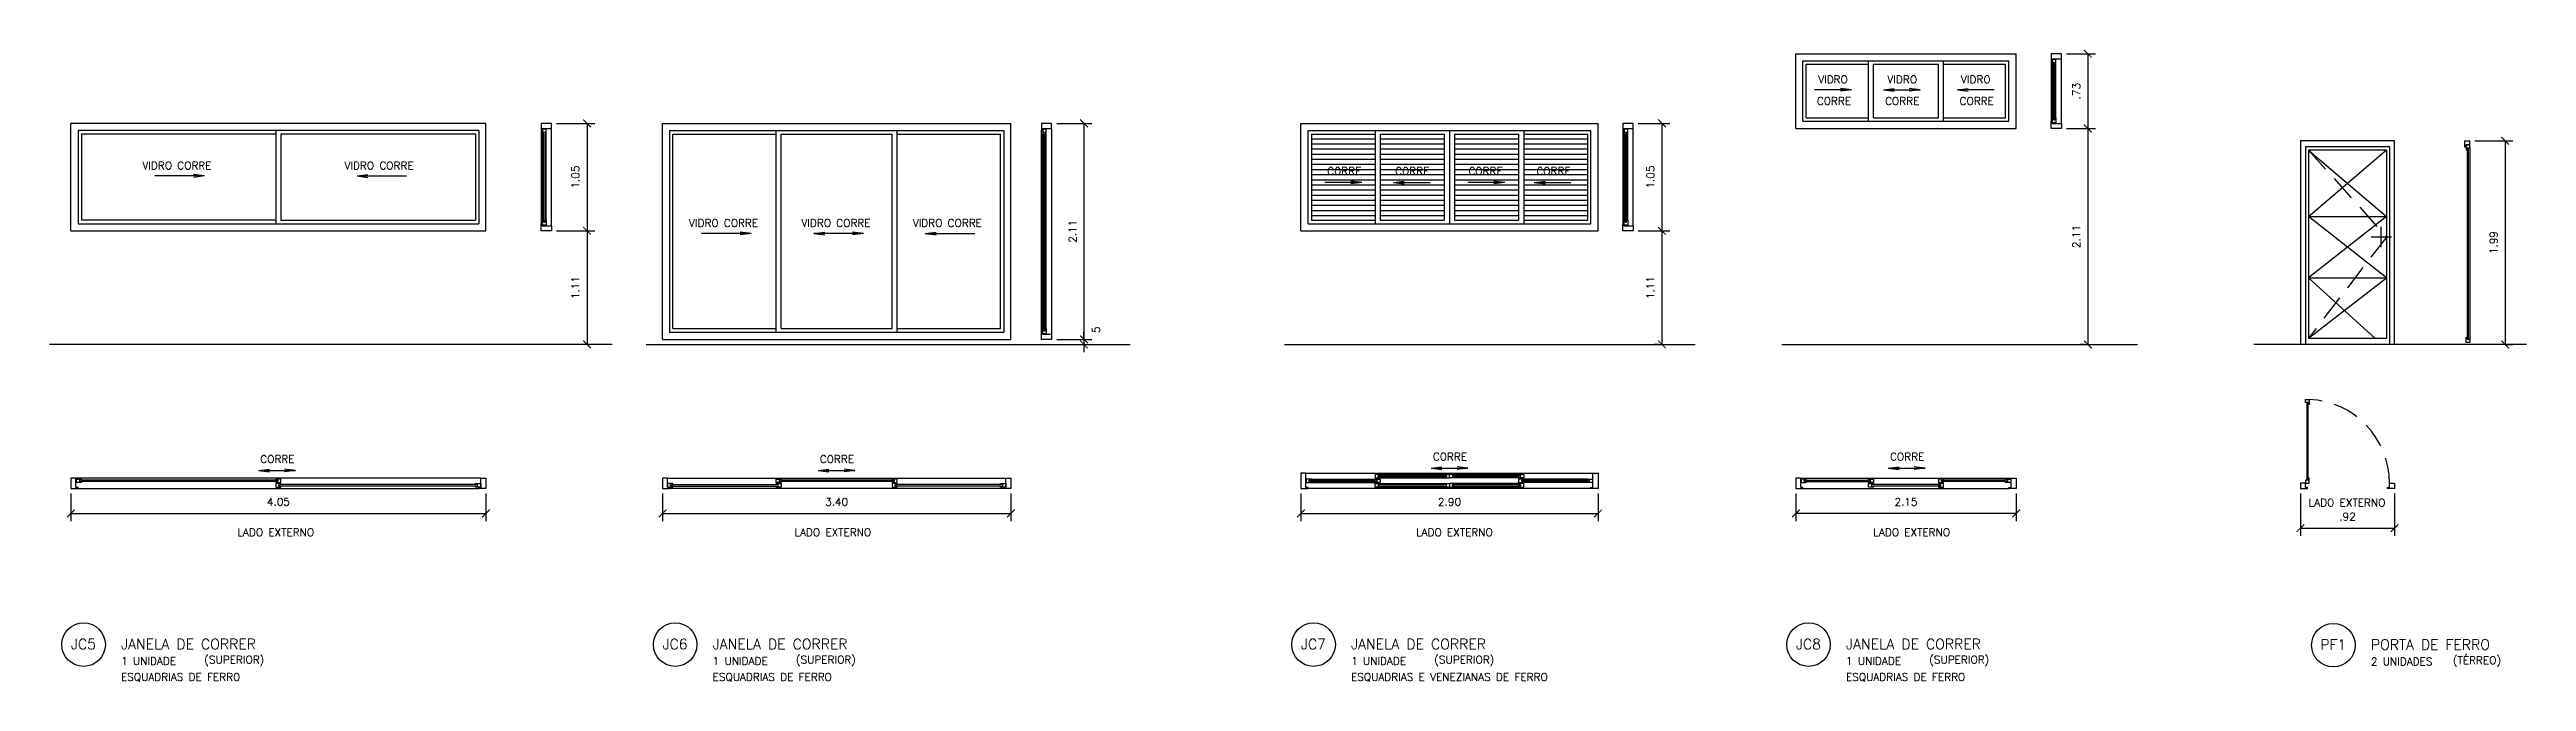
# Model space of a CAD drawing. Header units: millimetres. Extents: x 193 to 586, y 108 to 133.
# Drawn here: x 322.46 to 346.64, y 125.87 to 132.04 of the extents above; entities that cross this region are included whole.
import ezdxf

# ---------------------------------------------------------------- set-up
doc = ezdxf.new("R2010")
doc.units = ezdxf.units.MM
doc.linetypes.add('HIDDEN', pattern=[0.375, 0.25, -0.125])
for name, color, linetype in [('CAIX', 2, 'Continuous'), ('CAIXN', 7, 'Continuous'), ('COTAS', 1, 'Continuous'), ('LPROJ', 7, 'HIDDEN'), ('LVISTA01', 8, 'Continuous'), ('LVISTA02', 1, 'Continuous'), ('NOTAS', 2, 'Continuous'), ('REVEST', 2, 'Continuous')]:
    doc.layers.add(name, color=color, linetype=linetype)
doc.styles.add('100-50', font='romans.shx', dxfattribs={"height": 0.125})
doc.styles.add('60-50', font='romans.shx', dxfattribs={"height": 0.075})
doc.dimstyles.new('50', dxfattribs={"dimtxt": 0.1, "dimasz": 2.5, "dimexe": 1.25, "dimexo": 0.625, "dimgap": 0.075, "dimtad": 1, "dimzin": 0, "dimdsep": 46, "dimtxsty": '60-50', "dimcen": 2.5, "dimclrt": 3, "dimadec": 0, "dimazin": 0, "dimtfac": 1, "dimtmove": 0, "dimatfit": 3, "dimfxl": 1, "dimarcsym": 0})

msp = doc.modelspace()

# ---------------------------------------------------------------- texts
at = {"layer": 'CAIXN', "ltscale": 0.5, "char_height": 0.075, "style": '60-50'}
for s, insert, attachment_point in [('VIDRO', (339.8679, 131.7482), 5), ('VIDRO', (340.5429, 131.7482), 5), ('VIDRO', (341.2616, 131.7482), 5), ('CORRE', (339.8769, 131.5379), 5), ('CORRE', (340.5433, 131.5379), 5), ('CORRE', (341.2706, 131.5379), 5), ('VIDRO CORRE', (323.7068, 130.9079), 5), ('VIDRO CORRE', (325.6792, 130.9079), 5), ('CORRE', (335.0982, 130.8528), 5), ('CORRE', (335.7616, 130.8528), 5), ('CORRE', (336.477, 130.8528), 5), ('CORRE', (337.1404, 130.8528), 5), ('VIDRO CORRE', (329.0408, 130.3461), 5), ('VIDRO CORRE', (330.1378, 130.3461), 5), ('VIDRO CORRE', (331.2248, 130.3461), 5), ('CORRE', (324.6869, 128.04), 5), ('CORRE', (330.1473, 128.04), 5), ('CORRE', (336.1293, 128.0641), 5), ('CORRE', (340.5917, 128.0641), 5), ('LADO EXTERNO', (344.8838, 127.6152), 5), ('LADO EXTERNO', (324.6709, 127.3256), 5), ('LADO EXTERNO', (330.1073, 127.3256), 5), ('LADO EXTERNO', (336.1732, 127.3256), 5), ('LADO EXTERNO', (340.6357, 127.3256), 5), ('ESQUADRIAS DE FERRO', (323.1612, 125.9092), 4), ('1 UNIDADE', (323.1612, 126.0691), 4), ('(SUPERIOR)', (323.974, 126.0691), 4), ('ESQUADRIAS DE FERRO', (328.9346, 125.9092), 4), ('1 UNIDADE', (328.9346, 126.0691), 4), ('(SUPERIOR)', (329.7474, 126.0691), 4), ('ESQUADRIAS E VENEZIANAS DE FERRO', (335.1646, 125.9092), 4), ('1 UNIDADE', (335.1646, 126.0691), 4), ('(SUPERIOR)', (335.9774, 126.0691), 4), ('ESQUADRIAS DE FERRO', (339.9949, 125.9092), 4), ('1 UNIDADE', (339.9949, 126.0691), 4), ('(SUPERIOR)', (340.8077, 126.0691), 4), ('2 UNIDADES', (345.1169, 126.0635), 4), ('(TÉRREO)', (345.9175, 126.0635), 4)]:
    msp.add_mtext(s, dxfattribs=dict(at, insert=insert, attachment_point=attachment_point))
at = {"layer": 'CAIXN', "color": 2, "ltscale": 0.5, "char_height": 0.1, "style": '100-50'}
for s, insert, attachment_point in [('JC5', (322.7943, 126.2341), 5), ('JANELA DE CORRER', (323.1614, 126.2341), 4), ('JC6', (328.5677, 126.2341), 5), ('JANELA DE CORRER', (328.9348, 126.2341), 4), ('JC7', (334.7976, 126.2341), 5), ('JANELA DE CORRER', (335.1647, 126.2341), 4), ('JC8', (339.6279, 126.2341), 5), ('JANELA DE CORRER', (339.9951, 126.2341), 4), ('PF1', (344.75, 126.2285), 5), ('PORTA DE FERRO', (345.1171, 126.2285), 4)]:
    msp.add_mtext(s, dxfattribs=dict(at, insert=insert, attachment_point=attachment_point))

# ---------------------------------------------------------------- blocks, each defined once
blk = doc.blocks.new('_ARCHTICK')
at = {"color": 0, "linetype": 'ByBlock', "const_width": 0.15}
blk.add_lwpolyline([(-0.5, -0.5), (0.5, 0.5)], dxfattribs=at)
blk = doc.blocks.new('*D88')
at = {"color": 0, "linetype": 'ByBlock'}
for p, q in [((150.023, 234.115), (150.396, 234.115)), ((150.321, 234.115), (150.321, 233.065)), ((150.023, 233.065), (150.396, 233.065))]:
    blk.add_line(p, q, dxfattribs=at)
at = {"layer": 'DEFPOINTS', "color": 0, "linetype": 'ByBlock'}
for p in [(149.973, 234.115), (149.973, 233.065), (150.321, 233.065)]:
    blk.add_point(p, dxfattribs=at)
at = {"color": 0, "linetype": 'ByBlock', "xscale": 0.075, "yscale": 0.075, "zscale": 0.075}
for p, rotation in [((150.321, 234.115), 90), ((150.321, 233.065), 270)]:
    blk.add_blockref('_ARCHTICK', p, dxfattribs=dict(at, rotation=rotation))
at = {"color": 3, "linetype": 'ByBlock', "insert": (150.208, 233.59), "char_height": 0.075, "attachment_point": 5, "rotation": 90, "style": '60-50'}
blk.add_mtext('1.05', dxfattribs=at)
blk = doc.blocks.new('*D89')
at = {"color": 0, "linetype": 'ByBlock'}
for p, q in [((150.321, 233.06), (150.321, 231.95)), ((150.306, 231.95), (150.246, 231.95))]:
    blk.add_line(p, q, dxfattribs=at)
at = {"layer": 'DEFPOINTS', "color": 0, "linetype": 'ByBlock'}
for p in [(149.973, 233.06), (150.321, 231.95), (150.356, 231.95)]:
    blk.add_point(p, dxfattribs=at)
at = {"color": 0, "linetype": 'ByBlock', "xscale": 0.075, "yscale": 0.075, "zscale": 0.075}
for p, rotation in [((150.321, 233.06), 90), ((150.321, 231.95), 270)]:
    blk.add_blockref('_ARCHTICK', p, dxfattribs=dict(at, rotation=rotation))
at = {"color": 3, "linetype": 'ByBlock', "insert": (150.208, 232.505), "char_height": 0.075, "attachment_point": 5, "rotation": 90, "style": '60-50'}
blk.add_mtext('1.11', dxfattribs=at)
blk = doc.blocks.new('*D90')
at = {"color": 0, "linetype": 'ByBlock'}
for p, q in [((145.284, 230.494), (145.284, 230.225)), ((149.334, 230.494), (149.334, 230.225)), ((145.284, 230.3), (149.334, 230.3))]:
    blk.add_line(p, q, dxfattribs=at)
at = {"layer": 'DEFPOINTS', "color": 0, "linetype": 'ByBlock'}
for p in [(145.284, 230.544), (149.334, 230.544), (149.334, 230.3)]:
    blk.add_point(p, dxfattribs=at)
at = {"color": 0, "linetype": 'ByBlock', "xscale": 0.075, "yscale": 0.075, "zscale": 0.075, "rotation": 180}
blk.add_blockref('_ARCHTICK', (145.284, 230.3), dxfattribs=at)
at = {"color": 0, "linetype": 'ByBlock', "xscale": 0.075, "yscale": 0.075, "zscale": 0.075}
blk.add_blockref('_ARCHTICK', (149.334, 230.3), dxfattribs=at)
at = {"color": 3, "linetype": 'ByBlock', "insert": (147.309, 230.413), "char_height": 0.075, "attachment_point": 5, "style": '60-50'}
blk.add_mtext('4.05', dxfattribs=at)
blk = doc.blocks.new('*D91')
at = {"color": 0, "linetype": 'ByBlock'}
for p, q in [((150.92, 230.494), (150.92, 230.225)), ((154.32, 230.494), (154.32, 230.225)), ((150.92, 230.3), (154.32, 230.3))]:
    blk.add_line(p, q, dxfattribs=at)
at = {"layer": 'DEFPOINTS', "color": 0, "linetype": 'ByBlock'}
for p in [(150.92, 230.544), (154.32, 230.544), (154.32, 230.3)]:
    blk.add_point(p, dxfattribs=at)
at = {"color": 0, "linetype": 'ByBlock', "xscale": 0.075, "yscale": 0.075, "zscale": 0.075, "rotation": 180}
blk.add_blockref('_ARCHTICK', (150.92, 230.3), dxfattribs=at)
at = {"color": 0, "linetype": 'ByBlock', "xscale": 0.075, "yscale": 0.075, "zscale": 0.075}
blk.add_blockref('_ARCHTICK', (154.32, 230.3), dxfattribs=at)
at = {"color": 3, "linetype": 'ByBlock', "insert": (152.62, 230.413), "char_height": 0.075, "attachment_point": 5, "style": '60-50'}
blk.add_mtext('3.40', dxfattribs=at)
blk = doc.blocks.new('*D92')
at = {"color": 0, "linetype": 'ByBlock'}
for p, q in [((154.574, 234.11), (154.915, 234.11)), ((154.84, 234.11), (154.84, 232)), ((154.574, 232), (154.915, 232))]:
    blk.add_line(p, q, dxfattribs=at)
at = {"layer": 'DEFPOINTS', "color": 0, "linetype": 'ByBlock'}
for p in [(154.524, 234.11), (154.524, 232), (154.84, 232)]:
    blk.add_point(p, dxfattribs=at)
at = {"color": 0, "linetype": 'ByBlock', "xscale": 0.075, "yscale": 0.075, "zscale": 0.075}
for p, rotation in [((154.84, 234.11), 90), ((154.84, 232), 270)]:
    blk.add_blockref('_ARCHTICK', p, dxfattribs=dict(at, rotation=rotation))
at = {"color": 3, "linetype": 'ByBlock', "insert": (154.728, 233.055), "char_height": 0.075, "attachment_point": 5, "rotation": 90, "style": '60-50'}
blk.add_mtext('2.11', dxfattribs=at)
blk = doc.blocks.new('*D93')
at = {"color": 0, "linetype": 'ByBlock'}
for p, q in [((154.84, 232), (154.84, 232.075)), ((154.58, 231.95), (154.915, 231.95)), ((154.84, 232), (154.84, 231.95)), ((154.84, 232), (154.84, 231.95)), ((154.84, 231.95), (154.84, 231.875))]:
    blk.add_line(p, q, dxfattribs=at)
at = {"layer": 'DEFPOINTS', "color": 0, "linetype": 'ByBlock'}
for p in [(154.524, 232), (154.53, 231.95), (154.84, 231.95)]:
    blk.add_point(p, dxfattribs=at)
at = {"color": 0, "linetype": 'ByBlock', "xscale": 0.075, "yscale": 0.075, "zscale": 0.075}
for p, rotation in [((154.84, 232), 270), ((154.84, 231.95), 90)]:
    blk.add_blockref('_ARCHTICK', p, dxfattribs=dict(at, rotation=rotation))
at = {"color": 3, "linetype": 'ByBlock', "insert": (154.957, 232.094), "char_height": 0.075, "attachment_point": 5, "rotation": 90, "style": '60-50'}
blk.add_mtext('5', dxfattribs=at)
blk = doc.blocks.new('*D94')
at = {"color": 0, "linetype": 'ByBlock'}
for p, q in [((158.742, 234.115), (159.05, 234.115)), ((158.975, 234.115), (158.975, 233.065)), ((158.742, 233.065), (159.05, 233.065))]:
    blk.add_line(p, q, dxfattribs=at)
at = {"layer": 'DEFPOINTS', "color": 0, "linetype": 'ByBlock'}
for p in [(158.692, 234.115), (158.692, 233.065), (158.975, 233.065)]:
    blk.add_point(p, dxfattribs=at)
at = {"color": 0, "linetype": 'ByBlock', "xscale": 0.075, "yscale": 0.075, "zscale": 0.075}
for p, rotation in [((158.975, 234.115), 90), ((158.975, 233.065), 270)]:
    blk.add_blockref('_ARCHTICK', p, dxfattribs=dict(at, rotation=rotation))
at = {"color": 3, "linetype": 'ByBlock', "insert": (158.862, 233.59), "char_height": 0.075, "attachment_point": 5, "rotation": 90, "style": '60-50'}
blk.add_mtext('1.05', dxfattribs=at)
blk = doc.blocks.new('*D95')
at = {"color": 0, "linetype": 'ByBlock'}
for p, q in [((158.975, 233.06), (158.975, 231.95)), ((158.947, 231.95), (158.9, 231.95))]:
    blk.add_line(p, q, dxfattribs=at)
at = {"layer": 'DEFPOINTS', "color": 0, "linetype": 'ByBlock'}
for p in [(158.692, 233.06), (158.975, 231.95), (158.997, 231.95)]:
    blk.add_point(p, dxfattribs=at)
at = {"color": 0, "linetype": 'ByBlock', "xscale": 0.075, "yscale": 0.075, "zscale": 0.075}
for p, rotation in [((158.975, 233.06), 90), ((158.975, 231.95), 270)]:
    blk.add_blockref('_ARCHTICK', p, dxfattribs=dict(at, rotation=rotation))
at = {"color": 3, "linetype": 'ByBlock', "insert": (158.862, 232.505), "char_height": 0.075, "attachment_point": 5, "rotation": 90, "style": '60-50'}
blk.add_mtext('1.11', dxfattribs=at)
blk = doc.blocks.new('*D96')
at = {"color": 0, "linetype": 'ByBlock'}
for p, q in [((155.451, 230.494), (155.451, 230.225)), ((158.351, 230.494), (158.351, 230.225)), ((155.451, 230.3), (158.351, 230.3))]:
    blk.add_line(p, q, dxfattribs=at)
at = {"layer": 'DEFPOINTS', "color": 0, "linetype": 'ByBlock'}
for p in [(155.451, 230.544), (158.351, 230.544), (158.351, 230.3)]:
    blk.add_point(p, dxfattribs=at)
at = {"color": 0, "linetype": 'ByBlock', "xscale": 0.075, "yscale": 0.075, "zscale": 0.075, "rotation": 180}
blk.add_blockref('_ARCHTICK', (155.451, 230.3), dxfattribs=at)
at = {"color": 0, "linetype": 'ByBlock', "xscale": 0.075, "yscale": 0.075, "zscale": 0.075}
blk.add_blockref('_ARCHTICK', (158.351, 230.3), dxfattribs=at)
at = {"color": 3, "linetype": 'ByBlock', "insert": (156.901, 230.413), "char_height": 0.075, "attachment_point": 5, "style": '60-50'}
blk.add_mtext('2.90', dxfattribs=at)
blk = doc.blocks.new('*D97')
at = {"color": 0, "linetype": 'ByBlock'}
for p, q in [((162.077, 234.79), (162.361, 234.79)), ((162.286, 234.79), (162.286, 234.06)), ((162.077, 234.06), (162.361, 234.06))]:
    blk.add_line(p, q, dxfattribs=at)
at = {"layer": 'DEFPOINTS', "color": 0, "linetype": 'ByBlock'}
for p in [(162.027, 234.79), (162.027, 234.06), (162.286, 234.06)]:
    blk.add_point(p, dxfattribs=at)
at = {"color": 0, "linetype": 'ByBlock', "xscale": 0.075, "yscale": 0.075, "zscale": 0.075}
for p, rotation in [((162.286, 234.79), 90), ((162.286, 234.06), 270)]:
    blk.add_blockref('_ARCHTICK', p, dxfattribs=dict(at, rotation=rotation))
at = {"color": 3, "linetype": 'ByBlock', "insert": (162.173, 234.425), "char_height": 0.075, "attachment_point": 5, "rotation": 90, "style": '60-50'}
blk.add_mtext('.73', dxfattribs=at)
blk = doc.blocks.new('*D98')
at = {"color": 0, "linetype": 'ByBlock'}
for p, q in [((162.286, 234.06), (162.286, 231.95)), ((162.253, 231.95), (162.211, 231.95))]:
    blk.add_line(p, q, dxfattribs=at)
at = {"layer": 'DEFPOINTS', "color": 0, "linetype": 'ByBlock'}
for p in [(162.027, 234.06), (162.286, 231.95), (162.303, 231.95)]:
    blk.add_point(p, dxfattribs=at)
at = {"color": 0, "linetype": 'ByBlock', "xscale": 0.075, "yscale": 0.075, "zscale": 0.075}
for p, rotation in [((162.286, 234.06), 90), ((162.286, 231.95), 270)]:
    blk.add_blockref('_ARCHTICK', p, dxfattribs=dict(at, rotation=rotation))
at = {"color": 3, "linetype": 'ByBlock', "insert": (162.173, 233.005), "char_height": 0.075, "attachment_point": 5, "rotation": 90, "style": '60-50'}
blk.add_mtext('2.11', dxfattribs=at)
blk = doc.blocks.new('*D99')
at = {"color": 0, "linetype": 'ByBlock'}
for p, q in [((159.436, 230.494), (159.436, 230.225)), ((161.586, 230.494), (161.586, 230.225)), ((161.586, 230.3), (159.436, 230.3))]:
    blk.add_line(p, q, dxfattribs=at)
at = {"layer": 'DEFPOINTS', "color": 0, "linetype": 'ByBlock'}
for p in [(159.436, 230.544), (161.586, 230.544), (159.436, 230.3)]:
    blk.add_point(p, dxfattribs=at)
at = {"color": 0, "linetype": 'ByBlock', "xscale": 0.075, "yscale": 0.075, "zscale": 0.075, "rotation": 180}
blk.add_blockref('_ARCHTICK', (159.436, 230.3), dxfattribs=at)
at = {"color": 0, "linetype": 'ByBlock', "xscale": 0.075, "yscale": 0.075, "zscale": 0.075}
blk.add_blockref('_ARCHTICK', (161.586, 230.3), dxfattribs=at)
at = {"color": 3, "linetype": 'ByBlock', "insert": (160.511, 230.413), "char_height": 0.075, "attachment_point": 5, "style": '60-50'}
blk.add_mtext('2.15', dxfattribs=at)
blk = doc.blocks.new('*D179')
at = {"color": 0, "linetype": 'ByBlock'}
for p, q in [((229.764, 230.494), (229.764, 230.081)), ((230.684, 230.494), (230.684, 230.081)), ((229.764, 230.156), (230.684, 230.156))]:
    blk.add_line(p, q, dxfattribs=at)
at = {"layer": 'DEFPOINTS', "color": 0, "linetype": 'ByBlock'}
for p in [(229.764, 230.544), (230.684, 230.544), (230.684, 230.156)]:
    blk.add_point(p, dxfattribs=at)
at = {"color": 0, "linetype": 'ByBlock', "xscale": 0.075, "yscale": 0.075, "zscale": 0.075, "rotation": 180}
blk.add_blockref('_ARCHTICK', (229.764, 230.156), dxfattribs=at)
at = {"color": 0, "linetype": 'ByBlock', "xscale": 0.075, "yscale": 0.075, "zscale": 0.075}
blk.add_blockref('_ARCHTICK', (230.684, 230.156), dxfattribs=at)
at = {"color": 3, "linetype": 'ByBlock', "insert": (230.224, 230.269), "char_height": 0.075, "attachment_point": 5, "style": '60-50'}
blk.add_mtext('.92', dxfattribs=at)
blk = doc.blocks.new('*D180')
at = {"color": 0, "linetype": 'ByBlock'}
for p, q in [((231.467, 233.94), (231.838, 233.94)), ((231.763, 233.94), (231.763, 231.95)), ((231.775, 231.95), (231.838, 231.95))]:
    blk.add_line(p, q, dxfattribs=at)
at = {"layer": 'DEFPOINTS', "color": 0, "linetype": 'ByBlock'}
for p in [(231.417, 233.94), (231.725, 231.95), (231.763, 231.95)]:
    blk.add_point(p, dxfattribs=at)
at = {"color": 0, "linetype": 'ByBlock', "xscale": 0.075, "yscale": 0.075, "zscale": 0.075}
for p, rotation in [((231.763, 233.94), 90), ((231.763, 231.95), 270)]:
    blk.add_blockref('_ARCHTICK', p, dxfattribs=dict(at, rotation=rotation))
at = {"color": 3, "linetype": 'ByBlock', "insert": (231.651, 232.945), "char_height": 0.075, "attachment_point": 5, "rotation": 90, "style": '60-50'}
blk.add_mtext('1.99', dxfattribs=at)

# ---------------------------------------------------------------- dimensions: what is measured, and where the dimension line sits
at = {"layer": 'COTAS'}
for base, p1, p2, override, picture, middle, set_off in [((342.3549, 131.2696), (342.0964, 131.9996), (342.0964, 131.2696), {"dimasz": 0.075, "dimexe": 0.075, "dimexo": 0.05, "dimzin": 4, "dimblk1": 'ARCHTICK', "dimblk2": 'ARCHTICK', "dimsah": 1, "dimtmove": 2}, '*D97', (342.2424, 131.6346), (180.0691, -102.7902)), ((327.7085, 130.2697), (327.3609, 131.3197), (327.3609, 130.2697), {"dimasz": 0.075, "dimexe": 0.075, "dimexo": 0.05, "dimzin": 4, "dimblk1": 'ARCHTICK', "dimblk2": 'ARCHTICK', "dimsah": 1, "dimtmove": 2}, '*D88', (327.596, 130.7996), (177.3875, -102.7952)), ((332.5586, 129.2096), (332.2426, 131.3196), (332.2426, 129.2096), {"dimasz": 0.075, "dimexe": 0.075, "dimexo": 0.05, "dimzin": 4, "dimblk1": 'ARCHTICK', "dimblk2": 'ARCHTICK', "dimsah": 1, "dimtmove": 2}, '*D92', (332.4461, 130.2646), (177.7184, -102.7902)), ((338.1986, 130.2696), (337.9165, 131.3196), (337.9165, 130.2696), {"dimasz": 0.075, "dimexe": 0.075, "dimexo": 0.05, "dimzin": 4, "dimblk1": 'ARCHTICK', "dimblk2": 'ARCHTICK', "dimsah": 1, "dimtmove": 2}, '*D94', (338.0861, 130.7846), (179.224, -102.7952)), ((342.3549, 129.1596), (342.0964, 131.2696), (342.3723, 129.1596), {"dimasz": 0.075, "dimexe": 0.075, "dimexo": 0.05, "dimzin": 4, "dimblk1": 'ARCHTICK', "dimblk2": 'ARCHTICK', "dimsah": 1, "dimse1": 1, "dimtmove": 2}, '*D98', (342.2424, 130.2146), (180.0691, -102.7902)), ((346.4278, 129.1596), (346.0812, 131.1496), (346.3898, 129.1596), {"dimasz": 0.075, "dimexe": 0.075, "dimexo": 0.05, "dimzin": 4, "dimblk1": 'ARCHTICK', "dimblk2": 'ARCHTICK', "dimsah": 1, "dimtmove": 2}, '*D180', (346.3153, 130.1546), (114.6646, -102.7902)), ((327.7085, 129.1596), (327.3609, 130.2697), (327.7437, 129.1596), {"dimasz": 0.075, "dimexe": 0.075, "dimexo": 0.05, "dimzin": 4, "dimblk1": 'ARCHTICK', "dimblk2": 'ARCHTICK', "dimsah": 1, "dimse1": 1, "dimtmove": 2}, '*D89', (327.596, 129.7147), (177.3875, -102.7902)), ((338.1986, 129.1596), (337.9165, 130.2696), (338.2206, 129.1596), {"dimasz": 0.075, "dimexe": 0.075, "dimexo": 0.05, "dimzin": 4, "dimblk1": 'ARCHTICK', "dimblk2": 'ARCHTICK', "dimsah": 1, "dimse1": 1, "dimtmove": 2}, '*D95', (338.0861, 129.7146), (179.224, -102.7902))]:
    dim = msp.add_linear_dim(base=base, p1=p1, p2=p2, angle=90, dimstyle='50', override=override, dxfattribs=at)
    dim.commit()
    dim.dimension.update_dxf_attribs({"geometry": picture, "text_midpoint": middle, "insert": set_off})
dim = msp.add_linear_dim(base=(332.5586, 129.1596), p1=(332.2426, 129.2096), p2=(332.2483, 129.1596), angle=90, text='5', dimstyle='50', override={"dimasz": 0.075, "dimexe": 0.075, "dimexo": 0.05, "dimzin": 4, "dimblk1": 'ARCHTICK', "dimblk2": 'ARCHTICK', "dimsah": 1, "dimse1": 1, "dimtmove": 2}, dxfattribs=at)
dim.commit()
dim.dimension.update_dxf_attribs({"geometry": '*D93', "text_midpoint": (332.6758, 129.3036), "dimtype": 160, "insert": (177.7184, -102.7902)})
for base, p1, p2, picture, middle, set_off in [((326.7212, 127.51), (322.6712, 127.7535), (326.7212, 127.7535), '*D90', (324.6962, 127.6225), (177.3875, -102.7902)), ((331.8447, 127.51), (328.4447, 127.7535), (331.8447, 127.7535), '*D91', (330.1447, 127.6225), (177.5245, -102.7902)), ((337.5746, 127.51), (334.6746, 127.7535), (337.5746, 127.7535), '*D96', (336.1246, 127.6225), (179.224, -102.7902)), ((339.5049, 127.51), (341.6549, 127.7535), (339.5049, 127.7535), '*D99', (340.5799, 127.6225), (180.0691, -102.7902)), ((345.3489, 127.3658), (344.4289, 127.7535), (345.3489, 127.7535), '*D179', (344.8889, 127.4783), (114.6646, -102.7902))]:
    dim = msp.add_linear_dim(base=base, p1=p1, p2=p2, dimstyle='50', override={"dimasz": 0.075, "dimexe": 0.075, "dimexo": 0.05, "dimzin": 4, "dimblk1": 'ARCHTICK', "dimblk2": 'ARCHTICK', "dimsah": 1, "dimtmove": 2}, dxfattribs=at)
    dim.commit()
    dim.dimension.update_dxf_attribs({"geometry": picture, "text_midpoint": middle, "insert": set_off})

# ---------------------------------------------------------------- linework, layer by layer
at = {"layer": 'CAIX', "color": 1}
for p, q in [((342.0089, 131.3748), (342.0089, 131.8937)), ((342.0439, 131.3748), (342.0439, 131.8937)), ((327.2734, 130.3748), (327.2734, 131.2137)), ((327.3084, 130.3748), (327.3084, 131.2137)), ((332.1426, 129.2796), (332.1426, 131.2496)), ((332.1551, 129.3147), (332.1551, 131.2137)), ((332.1901, 129.3147), (332.1901, 131.2137)), ((337.829, 130.3748), (337.829, 131.2137)), ((337.864, 130.3748), (337.864, 131.2137)), ((334.7246, 127.9035), (337.5246, 127.9035)), ((335.4496, 127.891), (336.0746, 127.891)), ((336.8021, 127.891), (336.1746, 127.891)), ((337.5046, 127.7535), (334.7446, 127.7535)), ((334.7771, 127.846), (335.3996, 127.846)), ((334.7771, 127.811), (335.3996, 127.811)), ((335.4496, 127.856), (336.0746, 127.856)), ((335.4496, 127.801), (336.0746, 127.801)), ((335.4496, 127.766), (336.0746, 127.766)), ((336.8021, 127.856), (336.1746, 127.856)), ((336.8021, 127.801), (336.1746, 127.801)), ((336.8021, 127.766), (336.1746, 127.766)), ((337.4721, 127.846), (336.8496, 127.846)), ((337.4721, 127.811), (336.8496, 127.811)), ((339.5549, 127.8535), (341.6049, 127.8535)), ((339.5749, 127.7535), (341.5849, 127.7535))]:
    msp.add_line(p, q, dxfattribs=at)
at = {"layer": 'CAIX'}
for p, q in [((342.0189, 131.3748), (342.0189, 131.8937)), ((342.0339, 131.3748), (342.0339, 131.8937)), ((340.0474, 131.646), (339.9414, 131.6592)), ((340.0474, 131.646), (339.9414, 131.6328)), ((340.3592, 131.646), (340.4651, 131.6592)), ((340.3592, 131.646), (340.4651, 131.6328)), ((340.7184, 131.646), (340.6125, 131.6592)), ((340.7184, 131.646), (340.6125, 131.6328)), ((341.0819, 131.646), (341.1878, 131.6592)), ((341.0819, 131.646), (341.1878, 131.6328)), ((327.2834, 130.3748), (327.2834, 131.2137)), ((327.2984, 130.3748), (327.2984, 131.2137)), ((332.1651, 129.3147), (332.1651, 131.2137)), ((332.1801, 129.3147), (332.1801, 131.2137)), ((337.839, 130.3748), (337.839, 131.2137)), ((337.854, 130.3748), (337.854, 131.2137)), ((346.0302, 131.1496), (346.0812, 131.1496)), ((346.0562, 131.0771), (346.0562, 129.2309)), ((346.0662, 131.0796), (346.0662, 129.2109)), ((323.9754, 130.8057), (323.8694, 130.8189)), ((323.9754, 130.8057), (323.8694, 130.7925)), ((325.4638, 130.8057), (325.5697, 130.8189)), ((325.4638, 130.8057), (325.5697, 130.7925)), ((335.2687, 130.7412), (335.1627, 130.7544)), ((335.2687, 130.7412), (335.1627, 130.728)), ((335.5772, 130.7412), (335.6831, 130.7544)), ((335.5772, 130.7412), (335.6831, 130.728)), ((336.6648, 130.7412), (336.5589, 130.7544)), ((336.6648, 130.7412), (336.5589, 130.728)), ((336.9516, 130.7412), (337.0576, 130.7544)), ((336.9516, 130.7412), (337.0576, 130.728)), ((329.3093, 130.2439), (329.2034, 130.2571)), ((329.3093, 130.2439), (329.2034, 130.2306)), ((329.9225, 130.2439), (330.0284, 130.2571)), ((329.9225, 130.2439), (330.0284, 130.2306)), ((330.4064, 130.2439), (330.3005, 130.2571)), ((330.4064, 130.2439), (330.3005, 130.2306)), ((331.0095, 130.2439), (331.1154, 130.2571)), ((331.0095, 130.2439), (331.1154, 130.2306)), ((344.4939, 127.8345), (344.4939, 128.5937)), ((344.5039, 127.837), (344.5039, 128.5737)), ((324.5029, 127.9284), (324.6088, 127.9417)), ((324.5029, 127.9284), (324.6088, 127.9152)), ((324.862, 127.9284), (324.7561, 127.9417)), ((324.862, 127.9284), (324.7561, 127.9152)), ((329.9632, 127.9284), (330.0692, 127.9417)), ((329.9632, 127.9284), (330.0692, 127.9152)), ((330.3224, 127.9284), (330.2165, 127.9417)), ((330.3224, 127.9284), (330.2165, 127.9152)), ((334.6746, 127.9035), (334.6746, 127.7535)), ((335.4321, 127.881), (336.0746, 127.881)), ((335.9452, 127.9525), (336.0512, 127.9658)), ((335.9452, 127.9525), (336.0512, 127.9393)), ((336.7996, 127.881), (336.1746, 127.881)), ((336.3044, 127.9525), (336.1985, 127.9658)), ((336.3044, 127.9525), (336.1985, 127.9393)), ((337.5746, 127.9035), (337.5746, 127.7535)), ((340.4077, 127.9525), (340.5136, 127.9658)), ((340.4077, 127.9525), (340.5136, 127.9393)), ((340.7669, 127.9525), (340.6609, 127.9658)), ((340.7669, 127.9525), (340.6609, 127.9393)), ((322.6712, 127.8535), (322.6712, 127.7535)), ((324.6712, 127.836), (322.7753, 127.836)), ((324.6712, 127.821), (322.7753, 127.821)), ((326.6212, 127.791), (324.7212, 127.791)), ((326.6212, 127.776), (324.7212, 127.776)), ((326.6212, 127.801), (326.6712, 127.801)), ((326.6212, 127.791), (326.6212, 127.801)), ((326.6412, 127.791), (326.6212, 127.791)), ((326.6212, 127.766), (326.6212, 127.776)), ((326.6212, 127.776), (326.6412, 127.776)), ((326.6712, 127.766), (326.6212, 127.766)), ((326.6412, 127.776), (326.6412, 127.791)), ((326.6712, 127.801), (326.6712, 127.766)), ((326.7212, 127.8535), (326.7212, 127.7535)), ((328.4447, 127.8535), (328.4447, 127.7535)), ((328.5447, 127.801), (328.4947, 127.801)), ((328.4947, 127.801), (328.4947, 127.766)), ((328.4947, 127.766), (328.5447, 127.766)), ((328.5247, 127.776), (328.5247, 127.791)), ((328.5247, 127.791), (328.5447, 127.791)), ((328.5447, 127.776), (328.5247, 127.776)), ((328.5447, 127.791), (328.5447, 127.801)), ((328.5447, 127.791), (329.553, 127.791)), ((328.5447, 127.776), (329.553, 127.776)), ((328.5447, 127.766), (328.5447, 127.776)), ((330.6863, 127.836), (329.603, 127.836)), ((330.6863, 127.821), (329.603, 127.821)), ((331.7447, 127.791), (330.7363, 127.791)), ((331.7447, 127.776), (330.7363, 127.776)), ((331.7447, 127.801), (331.7947, 127.801)), ((331.7447, 127.791), (331.7447, 127.801)), ((331.7647, 127.791), (331.7447, 127.791)), ((331.7447, 127.766), (331.7447, 127.776)), ((331.7447, 127.776), (331.7647, 127.776)), ((331.7947, 127.766), (331.7447, 127.766)), ((331.7647, 127.776), (331.7647, 127.791)), ((331.7947, 127.801), (331.7947, 127.766)), ((331.8447, 127.8535), (331.8447, 127.7535)), ((334.7596, 127.836), (335.3996, 127.836)), ((334.7596, 127.821), (335.3996, 127.821)), ((335.4321, 127.866), (336.0746, 127.866)), ((335.4321, 127.791), (336.0746, 127.791)), ((335.4321, 127.776), (336.0746, 127.776)), ((336.7996, 127.866), (336.1746, 127.866)), ((336.7996, 127.791), (336.1746, 127.791)), ((336.7996, 127.776), (336.1746, 127.776)), ((337.4721, 127.836), (336.8496, 127.836)), ((337.4721, 127.821), (336.8496, 127.821)), ((339.5049, 127.8535), (339.5049, 127.7535)), ((339.5899, 127.836), (340.2133, 127.836)), ((339.5899, 127.821), (340.2133, 127.821)), ((340.8966, 127.791), (340.2633, 127.791)), ((340.8966, 127.776), (340.2633, 127.776)), ((341.5524, 127.836), (340.9466, 127.836)), ((341.5524, 127.821), (340.9466, 127.821)), ((341.6549, 127.8535), (341.6549, 127.7535)), ((344.4289, 127.8045), (344.4289, 127.7535)), ((345.3489, 127.8045), (345.3489, 127.7535))]:
    msp.add_line(p, q, dxfattribs=at)
at = {"layer": 'CAIX', "color": 7}
for p, q in [((340.0474, 131.646), (339.6882, 131.646)), ((340.3592, 131.646), (340.7184, 131.646)), ((341.4411, 131.646), (341.0819, 131.646)), ((323.9754, 130.8057), (323.4914, 130.8057)), ((325.4638, 130.8057), (325.9477, 130.8057)), ((335.2687, 130.7412), (334.9095, 130.7412)), ((335.5772, 130.7412), (335.9364, 130.7412)), ((336.6648, 130.7412), (336.3056, 130.7412)), ((336.9516, 130.7412), (337.3108, 130.7412)), ((329.3093, 130.2439), (328.8254, 130.2439)), ((330.4064, 130.2439), (329.9225, 130.2439)), ((331.0095, 130.2439), (331.4934, 130.2439)), ((324.5029, 127.9284), (324.862, 127.9284)), ((329.9632, 127.9284), (330.3224, 127.9284)), ((335.9452, 127.9525), (336.3044, 127.9525)), ((340.4077, 127.9525), (340.7669, 127.9525))]:
    msp.add_line(p, q, dxfattribs=at)
at = {"layer": 'CAIX'}
for points in [[(341.9964, 131.9996), (341.9964, 131.9296), (342.0064, 131.9296), (342.0064, 131.9496), (342.0964, 131.9496), (342.0964, 131.9996)], [(342.0089, 131.9437), (342.0089, 131.8937), (342.0189, 131.8937), (342.0189, 131.9137), (342.0339, 131.9137), (342.0339, 131.8937), (342.0439, 131.8937), (342.0439, 131.9437)], [(327.2609, 131.3197), (327.2609, 131.2497), (327.2709, 131.2497), (327.2709, 131.2697), (327.3609, 131.2697), (327.3609, 131.3197)], [(327.2734, 131.2637), (327.2734, 131.2137), (327.2834, 131.2137), (327.2834, 131.2337), (327.2984, 131.2337), (327.2984, 131.2137), (327.3084, 131.2137), (327.3084, 131.2637)], [(332.1426, 131.3196), (332.1426, 131.2496), (332.1526, 131.2496), (332.1526, 131.2696), (332.2426, 131.2696), (332.2426, 131.3196)], [(332.1551, 131.2637), (332.1551, 131.2137), (332.1651, 131.2137), (332.1651, 131.2337), (332.1801, 131.2337), (332.1801, 131.2137), (332.1901, 131.2137), (332.1901, 131.2637)], [(337.8165, 131.3196), (337.8165, 131.2496), (337.8265, 131.2496), (337.8265, 131.2696), (337.9165, 131.2696), (337.9165, 131.3196)], [(337.829, 131.2637), (337.829, 131.2137), (337.839, 131.2137), (337.839, 131.2337), (337.854, 131.2337), (337.854, 131.2137), (337.864, 131.2137), (337.864, 131.2637)], [(341.9964, 131.2696), (341.9964, 131.3396), (342.0064, 131.3396), (342.0064, 131.3196), (342.0964, 131.3196), (342.0964, 131.2696)], [(342.0089, 131.3248), (342.0089, 131.3748), (342.0189, 131.3748), (342.0189, 131.3548), (342.0339, 131.3548), (342.0339, 131.3748), (342.0439, 131.3748), (342.0439, 131.3248)], [(346.0462, 131.1096), (346.0462, 131.0596), (346.0562, 131.0596), (346.0562, 131.0796), (346.0712, 131.0796), (346.0712, 131.0796), (346.0812, 131.0796), (346.0812, 131.1096)], [(327.2609, 130.2697), (327.2609, 130.3397), (327.2709, 130.3397), (327.2709, 130.3197), (327.3609, 130.3197), (327.3609, 130.2697)], [(327.2734, 130.3248), (327.2734, 130.3748), (327.2834, 130.3748), (327.2834, 130.3548), (327.2984, 130.3548), (327.2984, 130.3748), (327.3084, 130.3748), (327.3084, 130.3248)], [(337.8165, 130.2696), (337.8165, 130.3396), (337.8265, 130.3396), (337.8265, 130.3196), (337.9165, 130.3196), (337.9165, 130.2696)], [(337.829, 130.3248), (337.829, 130.3748), (337.839, 130.3748), (337.839, 130.3548), (337.854, 130.3548), (337.854, 130.3748), (337.864, 130.3748), (337.864, 130.3248)], [(332.1426, 129.2096), (332.1426, 129.2796), (332.1526, 129.2796), (332.1526, 129.2596), (332.2426, 129.2596), (332.2426, 129.2096)], [(332.1551, 129.2647), (332.1551, 129.3147), (332.1651, 129.3147), (332.1651, 129.2947), (332.1801, 129.2947), (332.1801, 129.3147), (332.1901, 129.3147), (332.1901, 129.2647)], [(346.0462, 129.1809), (346.0462, 129.2309), (346.0562, 129.2309), (346.0562, 129.2109), (346.0712, 129.2109), (346.0712, 129.2109), (346.0812, 129.2109), (346.0812, 129.1809)], [(344.5139, 128.6237), (344.5139, 128.5737), (344.5039, 128.5737), (344.5039, 128.5937), (344.4889, 128.5937), (344.4889, 128.5937), (344.4789, 128.5937), (344.4789, 128.6237)], [(335.3996, 127.856), (335.4496, 127.856), (335.4496, 127.866), (335.4296, 127.866), (335.4296, 127.881), (335.4496, 127.881), (335.4496, 127.891), (335.3996, 127.891)], [(336.0946, 127.881), (336.0946, 127.866), (336.0746, 127.866), (336.0746, 127.856), (336.1246, 127.856), (336.1246, 127.891), (336.0746, 127.891), (336.0746, 127.881)], [(336.1746, 127.881), (336.1546, 127.881), (336.1546, 127.866), (336.1746, 127.866), (336.1746, 127.856), (336.1246, 127.856), (336.1246, 127.891), (336.1072, 127.891), (336.1072, 127.8965), (336.1396, 127.8965), (336.1396, 127.891), (336.1746, 127.891)], [(336.8496, 127.856), (336.7996, 127.856), (336.7996, 127.866), (336.8196, 127.866), (336.8196, 127.881), (336.7996, 127.881), (336.7996, 127.891), (336.8496, 127.891)], [(322.7553, 127.821), (322.7753, 127.821), (322.7753, 127.811), (322.7253, 127.811), (322.7253, 127.846), (322.7753, 127.846), (322.7753, 127.836), (322.7553, 127.836)], [(324.6912, 127.821), (324.6712, 127.821), (324.6712, 127.811), (324.7212, 127.811), (324.7212, 127.846), (324.6712, 127.846), (324.6712, 127.836), (324.6912, 127.836)], [(324.7012, 127.791), (324.7212, 127.791), (324.7212, 127.801), (324.6712, 127.801), (324.6712, 127.766), (324.7212, 127.766), (324.7212, 127.776), (324.7012, 127.776)], [(329.583, 127.821), (329.603, 127.821), (329.603, 127.811), (329.553, 127.811), (329.553, 127.846), (329.603, 127.846), (329.603, 127.836), (329.583, 127.836)], [(329.573, 127.791), (329.553, 127.791), (329.553, 127.801), (329.603, 127.801), (329.603, 127.766), (329.553, 127.766), (329.553, 127.776), (329.573, 127.776)], [(330.7063, 127.821), (330.6863, 127.821), (330.6863, 127.811), (330.7363, 127.811), (330.7363, 127.846), (330.6863, 127.846), (330.6863, 127.836), (330.7063, 127.836)], [(330.7163, 127.791), (330.7363, 127.791), (330.7363, 127.801), (330.6863, 127.801), (330.6863, 127.766), (330.7363, 127.766), (330.7363, 127.776), (330.7163, 127.776)], [(334.7271, 127.811), (334.7771, 127.811), (334.7771, 127.821), (334.7571, 127.821), (334.7571, 127.836), (334.7771, 127.836), (334.7771, 127.846), (334.7271, 127.846)], [(335.4496, 127.811), (335.3996, 127.811), (335.3996, 127.821), (335.4196, 127.821), (335.4196, 127.836), (335.3996, 127.836), (335.3996, 127.846), (335.4496, 127.846)], [(335.3996, 127.801), (335.4496, 127.801), (335.4496, 127.791), (335.4296, 127.791), (335.4296, 127.776), (335.4496, 127.776), (335.4496, 127.766), (335.3996, 127.766)], [(336.0946, 127.776), (336.0946, 127.791), (336.0746, 127.791), (336.0746, 127.801), (336.1246, 127.801), (336.1246, 127.766), (336.0746, 127.766), (336.0746, 127.776)], [(336.1746, 127.776), (336.1546, 127.776), (336.1546, 127.791), (336.1746, 127.791), (336.1746, 127.801), (336.1246, 127.801), (336.1246, 127.766), (336.1072, 127.766), (336.1072, 127.7605), (336.1396, 127.7605), (336.1396, 127.766), (336.1746, 127.766)], [(336.7996, 127.811), (336.8496, 127.811), (336.8496, 127.821), (336.8296, 127.821), (336.8296, 127.836), (336.8496, 127.836), (336.8496, 127.846), (336.7996, 127.846)], [(336.8496, 127.801), (336.7996, 127.801), (336.7996, 127.791), (336.8196, 127.791), (336.8196, 127.776), (336.7996, 127.776), (336.7996, 127.766), (336.8496, 127.766)], [(337.5221, 127.811), (337.4721, 127.811), (337.4721, 127.821), (337.4921, 127.821), (337.4921, 127.836), (337.4721, 127.836), (337.4721, 127.846), (337.5221, 127.846)], [(339.5574, 127.811), (339.6074, 127.811), (339.6074, 127.821), (339.5874, 127.821), (339.5874, 127.836), (339.6074, 127.836), (339.6074, 127.846), (339.5574, 127.846)], [(340.2633, 127.811), (340.2133, 127.811), (340.2133, 127.821), (340.2333, 127.821), (340.2333, 127.836), (340.2133, 127.836), (340.2133, 127.846), (340.2633, 127.846)], [(340.2133, 127.801), (340.2633, 127.801), (340.2633, 127.791), (340.2433, 127.791), (340.2433, 127.776), (340.2633, 127.776), (340.2633, 127.766), (340.2133, 127.766)], [(340.8966, 127.811), (340.9466, 127.811), (340.9466, 127.821), (340.9266, 127.821), (340.9266, 127.836), (340.9466, 127.836), (340.9466, 127.846), (340.8966, 127.846)], [(340.9466, 127.801), (340.8966, 127.801), (340.8966, 127.791), (340.9166, 127.791), (340.9166, 127.776), (340.8966, 127.776), (340.8966, 127.766), (340.9466, 127.766)], [(341.6024, 127.811), (341.5524, 127.811), (341.5524, 127.821), (341.5724, 127.821), (341.5724, 127.836), (341.5524, 127.836), (341.5524, 127.846), (341.6024, 127.846)], [(344.5139, 127.8045), (344.5139, 127.8545), (344.5039, 127.8545), (344.5039, 127.8345), (344.4889, 127.8345), (344.4889, 127.8345), (344.4789, 127.8345), (344.4789, 127.8045)]]:
    msp.add_lwpolyline(points, close=True, dxfattribs=at)
for points in [[(346.0302, 131.1496), (346.0302, 131.0896), (346.0402, 131.0896), (346.0402, 131.1096), (346.0812, 131.1096), (346.0812, 131.1496)], [(334.6746, 127.7535), (334.7446, 127.7535), (334.7446, 127.7635), (334.7246, 127.7635), (334.7246, 127.9035), (334.6746, 127.9035)], [(337.5746, 127.7535), (337.5046, 127.7535), (337.5046, 127.7635), (337.5246, 127.7635), (337.5246, 127.9035), (337.5746, 127.9035)], [(322.6712, 127.7535), (322.7412, 127.7535), (322.7412, 127.7635), (322.7212, 127.7635), (322.7212, 127.8535), (322.6712, 127.8535)], [(326.7212, 127.7535), (326.6512, 127.7535), (326.6512, 127.7635), (326.6712, 127.7635), (326.6712, 127.8535), (326.7212, 127.8535)], [(328.4447, 127.7535), (328.5147, 127.7535), (328.5147, 127.7635), (328.4947, 127.7635), (328.4947, 127.8535), (328.4447, 127.8535)], [(331.8447, 127.7535), (331.7747, 127.7535), (331.7747, 127.7635), (331.7947, 127.7635), (331.7947, 127.8535), (331.8447, 127.8535)], [(339.5049, 127.7535), (339.5749, 127.7535), (339.5749, 127.7635), (339.5549, 127.7635), (339.5549, 127.8535), (339.5049, 127.8535)], [(341.6549, 127.7535), (341.5849, 127.7535), (341.5849, 127.7635), (341.6049, 127.7635), (341.6049, 127.8535), (341.6549, 127.8535)], [(344.4289, 127.7535), (344.4989, 127.7535), (344.4989, 127.7635), (344.4789, 127.7635), (344.4789, 127.8045), (344.4289, 127.8045)], [(345.3489, 127.7535), (345.2789, 127.7535), (345.2789, 127.7635), (345.2989, 127.7635), (345.2989, 127.8045), (345.3489, 127.8045)]]:
    msp.add_lwpolyline(points, dxfattribs=at)
at = {"layer": 'CAIX', "color": 8, "linetype": 'HIDDEN'}
msp.add_arc((344.4789, 127.8045), 0.82, 0, 87.55371, dxfattribs=at)
at = {"layer": 'CAIXN', "color": 8, "ltscale": 0.5}
for centre in [(322.7953, 126.2284), (328.5688, 126.2284), (334.7987, 126.2284), (339.629, 126.2284), (344.751, 126.2228)]:
    msp.add_circle(centre, 0.2125, dxfattribs=at)
at = {"layer": 'LPROJ'}
for p, q in [((344.5089, 131.0594), (345.2682, 130.2096)), ((345.2682, 130.2096), (344.5089, 129.2209))]:
    msp.add_line(p, q, dxfattribs=at)
at = {"layer": 'LVISTA01'}
for p, q in [((339.6074, 131.3721), (339.6074, 131.8971)), ((339.6074, 131.8971), (340.2133, 131.8971)), ((340.2133, 131.3396), (340.2133, 131.9296)), ((340.2633, 131.3721), (340.2633, 131.8971)), ((340.2633, 131.8971), (340.8966, 131.8971)), ((340.8966, 131.3721), (340.8966, 131.8971)), ((340.9466, 131.3396), (340.9466, 131.9296)), ((340.9466, 131.8971), (341.5524, 131.8971)), ((341.5524, 131.3721), (341.5524, 131.8971)), ((339.6074, 131.3721), (340.2133, 131.3721)), ((340.2633, 131.3721), (340.8966, 131.3721)), ((340.9466, 131.3721), (341.5524, 131.3721)), ((322.7753, 131.2137), (322.7753, 130.3748)), ((324.6712, 131.2137), (322.7753, 131.2137)), ((324.6712, 131.2497), (324.6712, 130.3397)), ((324.7212, 131.2137), (324.7212, 130.3748)), ((326.6212, 131.2137), (324.7212, 131.2137)), ((326.6212, 131.2137), (326.6212, 130.3748)), ((334.7771, 131.2137), (334.7771, 130.3748)), ((334.7771, 131.2137), (335.3996, 131.2137)), ((334.7771, 131.1696), (335.3996, 131.1696)), ((334.7771, 131.1196), (335.3996, 131.1196)), ((334.7771, 131.0696), (335.3996, 131.0696)), ((334.7771, 131.0196), (335.3996, 131.0196)), ((335.3996, 131.2496), (335.3996, 130.3396)), ((335.4496, 131.2137), (335.4496, 130.3748)), ((335.4496, 131.2137), (336.0746, 131.2137)), ((335.4496, 131.1696), (336.0746, 131.1696)), ((335.4496, 131.1196), (336.0746, 131.1196)), ((335.4496, 131.0696), (336.0746, 131.0696)), ((335.4496, 131.0196), (336.0746, 131.0196)), ((336.0746, 131.2137), (336.0746, 130.3748)), ((336.1246, 131.2496), (336.1246, 130.3396)), ((336.1746, 131.2137), (336.1746, 130.3748)), ((336.1746, 131.2137), (336.7996, 131.2137)), ((336.1746, 131.1696), (336.7996, 131.1696)), ((336.1746, 131.1196), (336.7996, 131.1196)), ((336.1746, 131.0696), (336.7996, 131.0696)), ((336.1746, 131.0196), (336.7996, 131.0196)), ((336.7996, 131.2137), (336.7996, 130.3748)), ((336.8496, 131.2496), (336.8496, 130.3396)), ((336.8496, 131.2137), (337.4721, 131.2137)), ((336.8496, 131.1696), (337.4721, 131.1696)), ((336.8496, 131.1196), (337.4721, 131.1196)), ((336.8496, 131.0696), (337.4721, 131.0696)), ((336.8496, 131.0196), (337.4721, 131.0196)), ((337.4721, 131.2137), (337.4721, 130.3748)), ((345.2982, 131.0896), (344.4789, 131.0896)), ((344.4789, 131.0896), (344.4789, 129.1596)), ((344.5089, 130.4096), (345.2684, 131.0596)), ((345.2682, 131.0594), (344.5089, 131.0594)), ((344.5089, 131.0594), (344.5089, 129.2209)), ((344.5089, 131.0594), (345.2684, 130.4096)), ((345.2682, 131.0594), (345.2682, 129.2209)), ((345.2982, 131.0896), (345.2982, 129.1596)), ((334.7771, 130.9696), (335.3996, 130.9696)), ((334.7771, 130.9196), (335.3996, 130.9196)), ((334.7771, 130.8696), (335.3996, 130.8696)), ((334.7771, 130.8196), (335.3996, 130.8196)), ((335.4496, 130.9696), (336.0746, 130.9696)), ((335.4496, 130.9196), (336.0746, 130.9196)), ((335.4496, 130.8696), (336.0746, 130.8696)), ((335.4496, 130.8196), (336.0746, 130.8196)), ((336.1746, 130.9696), (336.7996, 130.9696)), ((336.1746, 130.9196), (336.7996, 130.9196)), ((336.1746, 130.8696), (336.7996, 130.8696)), ((336.1746, 130.8196), (336.7996, 130.8196)), ((336.8496, 130.9696), (337.4721, 130.9696)), ((336.8496, 130.9196), (337.4721, 130.9196)), ((336.8496, 130.8696), (337.4721, 130.8696)), ((336.8496, 130.8196), (337.4721, 130.8196)), ((334.7771, 130.7696), (335.3996, 130.7696)), ((334.7771, 130.7196), (335.3996, 130.7196)), ((334.7771, 130.6696), (335.3996, 130.6696)), ((334.7771, 130.6196), (335.3996, 130.6196)), ((334.7771, 130.5696), (335.3996, 130.5696)), ((335.4496, 130.7696), (336.0746, 130.7696)), ((335.4496, 130.7196), (336.0746, 130.7196)), ((335.4496, 130.6696), (336.0746, 130.6696)), ((335.4496, 130.6196), (336.0746, 130.6196)), ((335.4496, 130.5696), (336.0746, 130.5696)), ((336.1746, 130.7696), (336.7996, 130.7696)), ((336.1746, 130.7196), (336.7996, 130.7196)), ((336.1746, 130.6696), (336.7996, 130.6696)), ((336.1746, 130.6196), (336.7996, 130.6196)), ((336.1746, 130.5696), (336.7996, 130.5696)), ((336.8496, 130.7696), (337.4721, 130.7696)), ((336.8496, 130.7196), (337.4721, 130.7196)), ((336.8496, 130.6696), (337.4721, 130.6696)), ((336.8496, 130.6196), (337.4721, 130.6196)), ((336.8496, 130.5696), (337.4721, 130.5696)), ((324.6712, 130.3748), (322.7753, 130.3748)), ((324.7212, 130.3748), (326.6212, 130.3748)), ((334.7771, 130.5196), (335.3996, 130.5196)), ((334.7771, 130.4696), (335.3996, 130.4696)), ((334.7771, 130.4196), (335.3996, 130.4196)), ((334.7771, 130.3748), (335.3996, 130.3748)), ((335.4496, 130.5196), (336.0746, 130.5196)), ((335.4496, 130.4696), (336.0746, 130.4696)), ((335.4496, 130.4196), (336.0746, 130.4196)), ((335.4496, 130.3748), (336.0746, 130.3748)), ((336.1746, 130.5196), (336.7996, 130.5196)), ((336.1746, 130.4696), (336.7996, 130.4696)), ((336.1746, 130.4196), (336.7996, 130.4196)), ((336.1746, 130.3748), (336.7996, 130.3748)), ((336.8496, 130.5196), (337.4721, 130.5196)), ((336.8496, 130.4696), (337.4721, 130.4696)), ((336.8496, 130.4196), (337.4721, 130.4196)), ((336.8496, 130.3748), (337.4721, 130.3748)), ((345.2684, 130.4096), (344.5089, 129.8096)), ((345.2684, 129.8096), (344.5089, 130.4096)), ((344.5089, 130.4096), (345.2684, 130.4096)), ((344.5089, 129.8096), (345.1539, 129.2209)), ((344.5089, 129.2209), (345.2684, 129.8096)), ((344.5089, 129.8096), (345.2684, 129.8096)), ((344.5089, 129.2209), (345.2682, 129.2209))]:
    msp.add_line(p, q, dxfattribs=at)
at = {"layer": 'LVISTA02'}
for p, q in [((339.5049, 131.2696), (339.5049, 131.9996)), ((339.5049, 131.9996), (341.6549, 131.9996)), ((341.6549, 131.2696), (341.6549, 131.9996)), ((339.5749, 131.9296), (341.5849, 131.9296)), ((339.5749, 131.3396), (339.5749, 131.9296)), ((341.5849, 131.3396), (341.5849, 131.9296)), ((341.9964, 131.9296), (341.9964, 131.3396)), ((342.0964, 131.3196), (342.0964, 131.9496)), ((326.7212, 131.3197), (322.6712, 131.3197)), ((322.6712, 130.2697), (322.6712, 131.3197)), ((326.7212, 130.2697), (326.7212, 131.3197)), ((327.3609, 130.3197), (327.3609, 131.2697)), ((328.4447, 129.2096), (328.4447, 131.3196)), ((328.4447, 131.3196), (331.8447, 131.3196)), ((331.8447, 129.2096), (331.8447, 131.3196)), ((332.2426, 131.2696), (332.2426, 129.2596)), ((334.6746, 131.3196), (337.5746, 131.3196)), ((334.6746, 130.2696), (334.6746, 131.3196)), ((337.5746, 130.2696), (337.5746, 131.3196)), ((337.9165, 130.3196), (337.9165, 131.2696)), ((339.5049, 131.2696), (341.6549, 131.2696)), ((339.5749, 131.3396), (341.5849, 131.3396)), ((322.7412, 131.2497), (322.7412, 130.3397)), ((326.6512, 131.2497), (322.7412, 131.2497)), ((326.6512, 131.2497), (326.6512, 130.3397)), ((327.2609, 131.2497), (327.2609, 130.3397)), ((328.5147, 131.2496), (331.7747, 131.2496)), ((328.5147, 131.2496), (328.5147, 129.2796)), ((331.7747, 131.2496), (331.7747, 129.2796)), ((334.7446, 131.2496), (337.5046, 131.2496)), ((334.7446, 130.3396), (334.7446, 131.2496)), ((337.5046, 130.3396), (337.5046, 131.2496)), ((337.8165, 131.2496), (337.8165, 130.3396)), ((345.3482, 131.1496), (344.4289, 131.1496)), ((344.4289, 131.1496), (344.4289, 129.1596)), ((345.3482, 129.1596), (345.3482, 131.1496)), ((346.0812, 131.0796), (346.0812, 129.2109)), ((322.7412, 130.3397), (326.6512, 130.3397)), ((334.7446, 130.3396), (337.5046, 130.3396)), ((322.6712, 130.2697), (326.7212, 130.2697)), ((334.6746, 130.2696), (337.5746, 130.2696)), ((328.4447, 129.2096), (331.8447, 129.2096)), ((328.5147, 129.2796), (331.7747, 129.2796)), ((326.6712, 127.8535), (322.7212, 127.8535)), ((322.7412, 127.7535), (326.6512, 127.7535)), ((328.4947, 127.8535), (331.7947, 127.8535)), ((331.7747, 127.7535), (328.5147, 127.7535))]:
    msp.add_line(p, q, dxfattribs=at)
at = {"layer": 'LVISTA02', "color": 8}
for p, q in [((328.5447, 131.2137), (329.553, 131.2137)), ((328.5447, 129.3147), (328.5447, 131.2137)), ((329.553, 129.2796), (329.553, 131.2496)), ((329.603, 129.3147), (329.603, 131.2137)), ((329.603, 131.2137), (330.6863, 131.2137)), ((330.6863, 129.3147), (330.6863, 131.2137)), ((330.7363, 129.2796), (330.7363, 131.2496)), ((330.7363, 131.2137), (331.7447, 131.2137)), ((331.7447, 129.3147), (331.7447, 131.2137)), ((328.5447, 129.3147), (329.553, 129.3147)), ((329.603, 129.3147), (330.6863, 129.3147)), ((330.7363, 129.3147), (331.7447, 129.3147))]:
    msp.add_line(p, q, dxfattribs=at)
at = {"layer": 'NOTAS'}
for p, q in [((345.2182, 130.1096), (345.2182, 130.3096)), ((345.3182, 130.2096), (345.1182, 130.2096))]:
    msp.add_line(p, q, dxfattribs=at)
at = {"layer": 'REVEST'}
for p, q in [((327.9539, 129.1596), (322.4632, 129.1596)), ((328.2848, 129.1596), (333.0095, 129.1596)), ((334.5152, 129.1596), (338.5218, 129.1596)), ((339.3669, 129.1596), (342.8393, 129.1596)), ((346.6352, 129.1596), (343.9745, 129.1596))]:
    msp.add_line(p, q, dxfattribs=at)

msp.set_redraw_order([(e.dxf.handle, doc.entitydb.next_handle()) for e in msp.query("TEXT MTEXT ATTDEF DIMENSION ARC_DIMENSION")])  # texts and dimensions are drawn at this point

doc.saveas('drawing.dxf')
